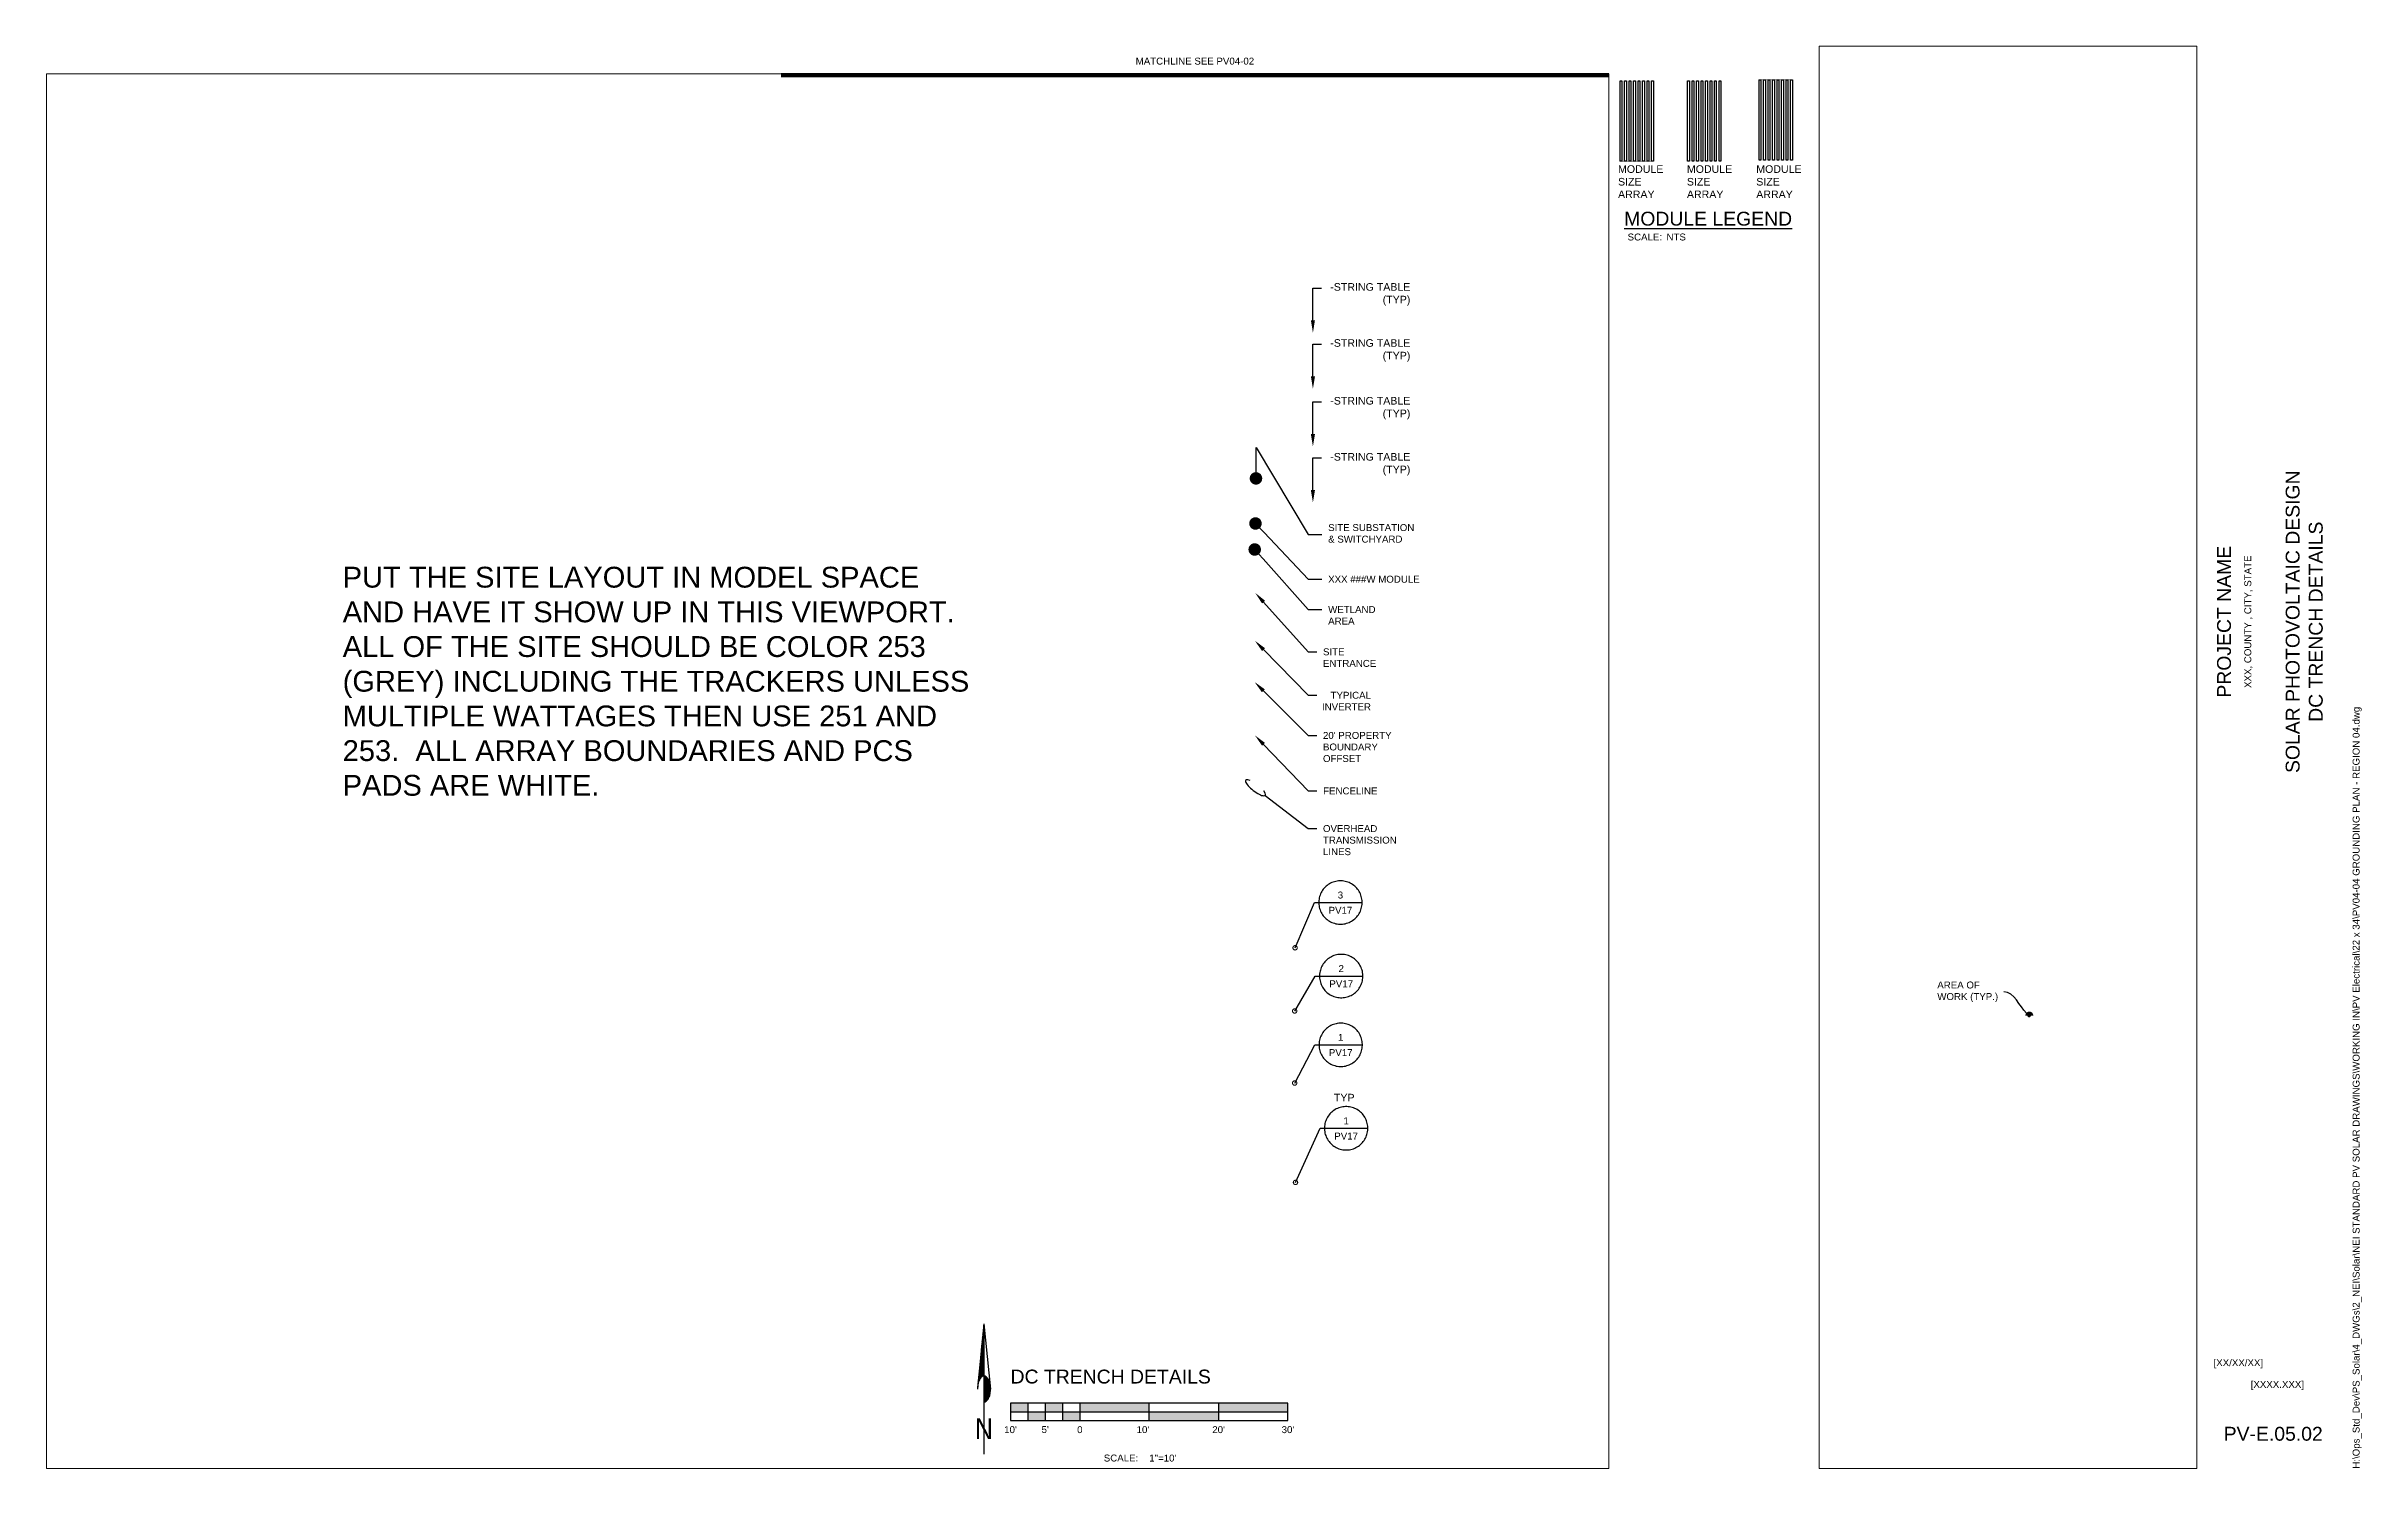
# Paper-space layout 'PV04-04 GROUNDING PLAN - REGION 04' of a CAD drawing. Header units: feet, sheet in inches. Extents: x 0 to 33.4, y 0 to 20.5.
import ezdxf
from ezdxf import colors
from ezdxf.entities.mleader import LeaderData, LeaderLine
from ezdxf.enums import TextEntityAlignment as Align
from ezdxf.math import Vec2, Vec3

# ---------------------------------------------------------------- set-up
doc = ezdxf.new("R2010")
doc.units = ezdxf.units.FT
doc.header["$MEASUREMENT"] = 0
doc.set_wipeout_variables(frame=1)
doc.linetypes.add('PHANTOM', pattern=[0.5, 0.25, -0.05, 0.05, -0.05, 0.05, -0.05])
for name, color, linetype in [('G-ANNO-TEXT', 1, 'Continuous'), ('G-ANNO-TEXT @ 1', 1, 'Continuous'), ('G-ANNO-TTBL', 1, 'Continuous'), ('G-MATC-LINE', 6, 'PHANTOM'), ('JINKO 535', 253, 'Continuous'), ('JINKO 540', 250, 'Continuous'), ('RISEN', 251, 'Continuous')]:
    doc.layers.add(name, color=color, linetype=linetype)
doc.layers.add('G-NPLT', color=67, linetype='Continuous', plot=False)
doc.layers.add('VP', color=31, linetype='Continuous', plot=False)
doc.styles.add('NEI-A', font='arial.ttf')
doc.styles.get("Standard").update_dxf_attribs({"font": 'arial.ttf'})

psp = doc.layouts.new('PV04-04 GROUNDING PLAN - REGION 04')

# ---------------------------------------------------------------- texts
at = {"layer": 'G-ANNO-TEXT', "insert": (16.56, 20.291), "char_height": 0.1, "attachment_point": 5, "style": 'NEI-A'}
psp.add_mtext_dynamic_manual_height_columns('MATCHLINE SEE PV04-02', width=3.13854, gutter_width=0.547, heights=[0], dxfattribs=at)
at = {"layer": 'G-ANNO-TEXT', "char_height": 0.1094, "width": 0.68412, "attachment_point": 4, "style": 'NEI-A'}
for insert in [(22.66, 18.553), (23.653, 18.553), (24.653, 18.553)]:
    psp.add_mtext('MODULE SIZE   ARRAY', dxfattribs=dict(at, insert=insert))
at = {"layer": 'G-ANNO-TTBL', "style": 'NEI-A'}
psp.add_text('XXX, COUNTY , CITY, STATE', height=0.1, rotation=90, dxfattribs=at).set_placement((31.748, 12.21), align=Align.MIDDLE)
at = {"layer": 'G-ANNO-TTBL', "char_height": 0.2, "attachment_point": 5, "rotation": 90, "style": 'NEI-A'}
for s, insert in [('SOLAR PHOTOVOLTAIC DESIGN\\PDC TRENCH DETAILS', (32.554, 12.21)), ('PROJECT NAME', (31.398, 12.21))]:
    psp.add_mtext_dynamic_manual_height_columns(s, width=7.8846, gutter_width=0.5, heights=[0], dxfattribs=dict(at, insert=insert))
at = {"layer": 'G-ANNO-TTBL', "style": 'NEI-A'}
for s, width, insert, char_height, attachment_point in [('[XX/XX/XX]', 0.85482, (31.246, 1.513), 0.1, 4), ('[XXXX.XXX]', 0.85482, (32.166, 1.2), 0.1, 5), ('PV-E.05.02', 1.7218, (32.106, 0.502), 0.2, 5)]:
    psp.add_mtext_dynamic_manual_height_columns(s, width=width, gutter_width=0.5, heights=[0], dxfattribs=dict(at, insert=insert, char_height=char_height, attachment_point=attachment_point))
at = {"layer": 'G-NPLT', "insert": (4.273, 13.002), "char_height": 0.3, "width": 9.17023, "attachment_point": 1, "style": 'NEI-A'}
psp.add_mtext('PUT THE SITE LAYOUT IN MODEL SPACE AND HAVE IT SHOW UP IN THIS VIEWPORT. ALL OF THE SITE SHOULD BE COLOR 253 (GREY) INCLUDING THE TRACKERS UNLESS MULTIPLE WATTAGES THEN USE 251 AND 253.  ALL ARRAY BOUNDARIES AND PCS PADS ARE WHITE. ', dxfattribs=at)
at = {"layer": 'G-NPLT', "insert": (33.251, 0), "char_height": 0.1, "width": 13.97168, "attachment_point": 1, "rotation": 90, "style": 'NEI-A'}
psp.add_mtext('H:\\\\Ops_Std_Dev\\\\PS_Solar\\\\4_DWGs\\\\2_NEI\\\\Solar\\\\NEI STANDARD PV SOLAR DRAWINGS\\\\WORKING IN\\\\PV Electrical\\\\22 x 34\\\\PV04-04 GROUNDING PLAN - REGION 04.dwg', dxfattribs=at)

# ---------------------------------------------------------------- blocks, each defined once
blk = doc.blocks.new('_Dot')
at = {"color": 0, "linetype": 'ByBlock', "lineweight": -2}
blk.add_line((-0.5, 0), (-1, 0), dxfattribs=at)
at = {"color": 0, "linetype": 'ByBlock', "const_width": 0.5}
blk.add_lwpolyline([(-0.25, 0, 1), (0.25, 0, 1)], format="xyb", close=True, dxfattribs=at)
blk = doc.blocks.new('Equipment Callout Arrowhead')
at = {"color": 0}
blk.add_ellipse((0, 0), major_axis=(0.99, 0), ratio=0.28679, start_param=-0.799881, end_param=3.941473, dxfattribs=at)
blk = doc.blocks.new('NEI-DETAILCALLOUT')
at = {"transparency": 16777216}
blk.add_wipeout([(-0.312, -0.01), (-0.311, -0.029), (-0.309, -0.049), (-0.305, -0.068), (-0.3, -0.087), (-0.294, -0.106), (-0.287, -0.124), (-0.279, -0.142), (-0.269, -0.159), (-0.259, -0.176), (-0.247, -0.192), (-0.235, -0.207), (-0.221, -0.221), (-0.207, -0.235), (-0.192, -0.247), (-0.176, -0.259), (-0.159, -0.269), (-0.142, -0.279), (-0.124, -0.287), (-0.106, -0.294), (-0.087, -0.3), (-0.068, -0.305), (-0.049, -0.309), (-0.029, -0.311), (-0.01, -0.312), (0.01, -0.312), (0.029, -0.311), (0.049, -0.309), (0.068, -0.305), (0.087, -0.3), (0.106, -0.294), (0.124, -0.287), (0.142, -0.279), (0.159, -0.269), (0.176, -0.259), (0.192, -0.247), (0.207, -0.235), (0.221, -0.221), (0.235, -0.207), (0.247, -0.192), (0.259, -0.176), (0.269, -0.159), (0.279, -0.142), (0.287, -0.124), (0.294, -0.106), (0.3, -0.087), (0.305, -0.068), (0.309, -0.049), (0.311, -0.029), (0.312, -0.01), (0.312, 0.01), (0.311, 0.029), (0.309, 0.049), (0.305, 0.068), (0.3, 0.087), (0.294, 0.106), (0.287, 0.124), (0.279, 0.142), (0.269, 0.159), (0.259, 0.176), (0.247, 0.192), (0.235, 0.207), (0.221, 0.221), (0.207, 0.235), (0.192, 0.247), (0.176, 0.259), (0.159, 0.269), (0.142, 0.279), (0.124, 0.287), (0.106, 0.294), (0.087, 0.3), (0.068, 0.305), (0.049, 0.309), (0.029, 0.311), (0.01, 0.312), (-0.01, 0.312), (-0.029, 0.311), (-0.049, 0.309), (-0.068, 0.305), (-0.087, 0.3), (-0.106, 0.294), (-0.124, 0.287), (-0.142, 0.279), (-0.159, 0.269), (-0.176, 0.259), (-0.192, 0.247), (-0.207, 0.235), (-0.221, 0.221), (-0.235, 0.207), (-0.247, 0.192), (-0.259, 0.176), (-0.269, 0.159), (-0.279, 0.142), (-0.287, 0.124), (-0.294, 0.106), (-0.3, 0.087), (-0.305, 0.068), (-0.309, 0.049), (-0.311, 0.029), (-0.312, 0.01)], dxfattribs=at)
blk.add_line((-0.312, 0), (0.312, 0), dxfattribs=at)
at = {"transparency": 16777216, "flags": 128}
blk.add_lwpolyline([(-0.312, -0.01), (-0.311, -0.029), (-0.309, -0.049), (-0.305, -0.068), (-0.3, -0.087), (-0.294, -0.106), (-0.287, -0.124), (-0.279, -0.142), (-0.269, -0.159), (-0.259, -0.176), (-0.247, -0.192), (-0.235, -0.207), (-0.221, -0.221), (-0.207, -0.235), (-0.192, -0.247), (-0.176, -0.259), (-0.159, -0.269), (-0.142, -0.279), (-0.124, -0.287), (-0.106, -0.294), (-0.087, -0.3), (-0.068, -0.305), (-0.049, -0.309), (-0.029, -0.311), (-0.01, -0.312), (0.01, -0.312), (0.029, -0.311), (0.049, -0.309), (0.068, -0.305), (0.087, -0.3), (0.106, -0.294), (0.124, -0.287), (0.142, -0.279), (0.159, -0.269), (0.176, -0.259), (0.192, -0.247), (0.207, -0.235), (0.221, -0.221), (0.235, -0.207), (0.247, -0.192), (0.259, -0.176), (0.269, -0.159), (0.279, -0.142), (0.287, -0.124), (0.294, -0.106), (0.3, -0.087), (0.305, -0.068), (0.309, -0.049), (0.311, -0.029), (0.312, -0.01), (0.312, 0.01), (0.311, 0.029), (0.309, 0.049), (0.305, 0.068), (0.3, 0.087), (0.294, 0.106), (0.287, 0.124), (0.279, 0.142), (0.269, 0.159), (0.259, 0.176), (0.247, 0.192), (0.235, 0.207), (0.221, 0.221), (0.207, 0.235), (0.192, 0.247), (0.176, 0.259), (0.159, 0.269), (0.142, 0.279), (0.124, 0.287), (0.106, 0.294), (0.087, 0.3), (0.068, 0.305), (0.049, 0.309), (0.029, 0.311), (0.01, 0.312), (-0.01, 0.312), (-0.029, 0.311), (-0.049, 0.309), (-0.068, 0.305), (-0.087, 0.3), (-0.106, 0.294), (-0.124, 0.287), (-0.142, 0.279), (-0.159, 0.269), (-0.176, 0.259), (-0.192, 0.247), (-0.207, 0.235), (-0.221, 0.221), (-0.235, 0.207), (-0.247, 0.192), (-0.259, 0.176), (-0.269, 0.159), (-0.279, 0.142), (-0.287, 0.124), (-0.294, 0.106), (-0.3, 0.087), (-0.305, 0.068), (-0.309, 0.049), (-0.311, 0.029), (-0.312, 0.01)], close=True, dxfattribs=at)
at = {"transparency": 16777216, "style": 'NEI-A'}
blk.add_attdef('VIEWNUMBER', text='', height=0.1, dxfattribs=at).set_placement((0, 0.028), align=Align.BOTTOM_CENTER)
blk.add_attdef('SHEETNUMBER', text='', height=0.1, dxfattribs=at).set_placement((0, -0.062), align=Align.TOP_CENTER)
blk = doc.blocks.new('_DotSmall')
at = {"color": 0, "linetype": 'ByBlock', "const_width": 0.5}
blk.add_lwpolyline([(-0.0625, 0, 1), (0.0625, 0, 1)], format="xyb", close=True, dxfattribs=at)
blk = doc.blocks.new('1P87@52DEG F TR ID3 PVBlock')
blk.add_lwpolyline([(-7.5, 5.6), (0, 5.6), (0, -327.7), (-7.5, -327.7)], close=True)
blk = doc.blocks.new('TITLE NAME')
at = {"style": 'NEI-A'}
blk.add_attdef('TITLE_NAME_001', (-0.03, 0.253), '', height=0.2, dxfattribs=at)
for tag, p in [('SCALE:', (0, 0)), ('1"_=_', (0.561, 0.002))]:
    blk.add_attdef(tag, text='', height=0.1, dxfattribs=at).set_placement(p, align=Align.BOTTOM_LEFT)
blk = doc.blocks.new('TITLE NAME W_O SCALE')
at = {"style": 'NEI-A'}
blk.add_attdef('TITLE_NAME_001', (-0.03, 0.263), '', height=0.25, dxfattribs=at)
for tag, p in [('SCALE:', (0, 0)), ('1"_=_', (0.561, 0.002))]:
    blk.add_attdef(tag, text='', height=0.109, dxfattribs=at).set_placement(p, align=Align.BOTTOM_LEFT)
blk = doc.blocks.new('SUB_BLOCK-SCALE_1')
h = blk.add_hatch(color=256)
h.dxf.hatch_style = 1
h.paths.add_polyline_path([(-2, 0.125), (-2, 0), (-1.75, 0), (-1.75, 0.125)])
h.paths.add_polyline_path([(-1.75, 0), (-1.75, -0.125), (-1.5, -0.125), (-1.5, 0)])
h.paths.add_polyline_path([(-1.25, 0.125), (-1.5, 0.125), (-1.5, 0), (-1.25, 0)])
h.paths.add_polyline_path([(-1.25, 0), (-1.25, -0.125), (-1, -0.125), (-1, 0)])
h.paths.add_polyline_path([(0, 0), (0, 0.125), (-1, 0.125), (-1, 0)])
h.paths.add_polyline_path([(1, -0.125), (1, 0), (0, 0), (0, -0.125)])
h.paths.add_polyline_path([(1, 0.125), (1, 0), (2, 0), (2, 0.125)])
for p, q in [((-2, 0), (2, 0)), ((-1.75, 0.125), (-1.75, -0.125)), ((-1.5, 0.125), (-1.5, -0.125)), ((-1.25, 0.125), (-1.25, -0.125)), ((-1, 0.125), (-1, -0.125)), ((0, -0.125), (0, 0.125))]:
    blk.add_line(p, q)
at = {"color": 0, "linetype": 'ByBlock', "lineweight": -2}
blk.add_line((1, 0.125), (1, -0.125), dxfattribs=at)
blk.add_lwpolyline([(-2, 0.125), (-2, -0.125), (2, -0.125), (2, 0.125)], close=True, dxfattribs=at)
at = {"insert": (-0.655, -0.667), "char_height": 0.1, "width": 0.4822, "attachment_point": 4, "style": 'NEI-A'}
blk.add_mtext('SCALE:', dxfattribs=at)
at = {"linetype": 'ByBlock', "lineweight": -2, "style": 'NEI-A', "flags": 8}
for tag, p in [('#1', (-2, -0.257)), ('#2', (-1.5, -0.257)), ('#3', (-1, -0.257)), ('#4', (0, -0.257)), ('#5', (1, -0.257)), ('#6', (2, -0.257))]:
    blk.add_attdef(tag, text='', height=0.1, dxfattribs=at).set_placement(p, align=Align.MIDDLE_CENTER)
blk.add_attdef('SCALE', text='', height=0.1, dxfattribs=at).set_placement((0, -0.667), align=Align.MIDDLE_LEFT)
blk = doc.blocks.new('*U14')
ref = blk.add_blockref('SUB_BLOCK-SCALE_1', (0, 0))
ref.add_attrib('#1', "10'", dxfattribs={"linetype": 'ByBlock', "lineweight": -2, "height": 0.1, "style": 'NEI-A', "flags": 8}).set_placement((-2, -0.257), align=Align.MIDDLE)
ref.add_attrib('#2', "5'", dxfattribs={"linetype": 'ByBlock', "lineweight": -2, "height": 0.1, "style": 'NEI-A', "flags": 8}).set_placement((-1.5, -0.257), align=Align.MIDDLE)
ref.add_attrib('#3', '0', dxfattribs={"linetype": 'ByBlock', "lineweight": -2, "height": 0.1, "style": 'NEI-A', "flags": 8}).set_placement((-1, -0.257), align=Align.MIDDLE)
ref.add_attrib('#4', "10'", dxfattribs={"linetype": 'ByBlock', "lineweight": -2, "height": 0.1, "style": 'NEI-A', "flags": 8}).set_placement((-0.091, -0.257), align=Align.MIDDLE)
ref.add_attrib('#5', "20'", dxfattribs={"linetype": 'ByBlock', "lineweight": -2, "height": 0.1, "style": 'NEI-A', "flags": 8}).set_placement((1, -0.257), align=Align.MIDDLE)
ref.add_attrib('#6', "30'", dxfattribs={"linetype": 'ByBlock', "lineweight": -2, "height": 0.1, "style": 'NEI-A', "flags": 8}).set_placement((2, -0.257), align=Align.MIDDLE)
ref.add_attrib('SCALE', '1"=10\'', dxfattribs={"linetype": 'ByBlock', "lineweight": -2, "height": 0.1, "style": 'NEI-A', "flags": 8}).set_placement((0, -0.667), align=Align.MIDDLE_LEFT)
blk = doc.blocks.new('NORTH ARROW VERTICAL')
h = blk.add_hatch()
h.set_pattern_fill('ANSI31', color=0, scale=0.01, style=0)
h.paths.add_polyline_path([(-0.029, 0.337, -0.067391), (-0.022, 0.357, -0.104279), (-0.011, 0.371, -0.174286), (0, 0.375), (0, 0.625)])
h.paths.add_polyline_path([(0.031, 0.312), (0.029, 0.337, 0.067391), (0.022, 0.357, 0.104279), (0.011, 0.371, 0.174286), (0, 0.375), (0, 0.25, 0.174286), (0.011, 0.254, 0.104279), (0.022, 0.268, 0.065115), (0.029, 0.287, 0.051264)])
at = {"color": 0}
for p, q in [((0, 0.625), (-0.031, 0.312)), ((0, 0.625), (0.031, 0.312)), ((0, 0.625), (0, 0.375)), ((0, 0.375), (0, 0.25)), ((0, 0.25), (0, 0))]:
    blk.add_line(p, q, dxfattribs=at)
for points in [[(0, 0.375, 0.174286), (-0.011, 0.371, 0.104279), (-0.022, 0.357, 0.065115), (-0.029, 0.338, 0.051264), (-0.031, 0.312, 0.051264)], [(0.031, 0.312, 0.051264), (0.029, 0.338, 0.065115), (0.022, 0.357, 0.104279), (0.011, 0.371, 0.174286), (0, 0.375, 0.174286)], [(0, 0.25, 0.174286), (0.011, 0.254, 0.104279), (0.022, 0.268, 0.065115), (0.029, 0.287, 0.051264), (0.031, 0.312, 0.051264)]]:
    blk.add_lwpolyline(points, format="xyb", dxfattribs=at)
at = {"color": 0, "style": 'NEI-A', "width": 0.85}
blk.add_text('N', height=0.1, dxfattribs=at).set_placement((0, 0.122), align=Align.MIDDLE)

# ---------------------------------------------------------------- linework, layer by layer
at = {"layer": 'G-ANNO-TEXT', "const_width": 0.0025}
for points in [[(22.687, 20.009), (23.173, 20.009), (23.173, 18.844), (22.687, 18.844)], [(23.659, 20.01), (24.146, 20.01), (24.146, 18.846), (23.659, 18.846)], [(24.691, 20.026), (25.178, 20.026), (25.178, 18.861), (24.691, 18.861)]]:
    psp.add_lwpolyline(points, close=True, dxfattribs=at)
at = {"layer": 'G-MATC-LINE', "const_width": 0.0625}
psp.add_lwpolyline([(22.53, 20.091), (10.591, 20.091)], dxfattribs=at)

# ---------------------------------------------------------------- block references
at = {"layer": 'G-ANNO-TEXT @ 1'}
ref = psp.add_blockref('TITLE NAME', (22.798, 17.611), dxfattribs=at)
ref.add_attrib('TITLE_NAME_001', '%%UMODULE LEGEND', (22.748, 17.92), dxfattribs={"layer": '0', "height": 0.2, "style": 'NEI-A'})
ref.add_attrib('SCALE:', 'SCALE:', dxfattribs={"layer": '0', "height": 0.1, "style": 'NEI-A'}).set_placement((22.798, 17.676), align=Align.BOTTOM_LEFT)
ref.add_attrib('1"_=_', 'NTS', dxfattribs={"layer": '0', "height": 0.1, "style": 'NEI-A'}).set_placement((23.359, 17.676), align=Align.BOTTOM_LEFT)
at = {"layer": 'JINKO 535', "xscale": 0.003472222222222222, "yscale": 0.003472222222222222, "zscale": 0.003472222222222222}
for p in [(23.689, 19.988), (23.754, 19.988), (23.818, 19.988), (23.883, 19.988), (23.948, 19.988), (24.013, 19.988), (24.077, 19.988), (24.142, 19.988)]:
    psp.add_blockref('1P87@52DEG F TR ID3 PVBlock', p, dxfattribs=at)
at = {"layer": 'JINKO 540', "xscale": 0.003472222222222222, "yscale": 0.003472222222222222, "zscale": 0.003472222222222222}
for p in [(24.721, 20.003), (24.785, 20.003), (24.85, 20.003), (24.915, 20.003), (24.98, 20.003), (25.044, 20.003), (25.109, 20.003), (25.174, 20.003)]:
    psp.add_blockref('1P87@52DEG F TR ID3 PVBlock', p, dxfattribs=at)
at = {"layer": 'RISEN', "xscale": 0.003472222222222222, "yscale": 0.003472222222222222, "zscale": 0.003472222222222222}
for p in [(22.716, 19.986), (22.781, 19.986), (22.846, 19.986), (22.911, 19.986), (22.975, 19.986), (23.04, 19.986), (23.105, 19.986), (23.17, 19.986)]:
    psp.add_blockref('1P87@52DEG F TR ID3 PVBlock', p, dxfattribs=at)

psp.set_redraw_order([(e.dxf.handle, doc.entitydb.next_handle()) for e in psp.query("TEXT MTEXT ATTDEF DIMENSION ARC_DIMENSION")])  # texts and dimensions are drawn at this point

# ---------------------------------------------------------------- leaders
at = {"layer": 'G-ANNO-TEXT'}
ml = psp.add_multileader_mtext('Standard', dxfattribs=at)
ml.set_content('WETLAND AREA', color=256, style='NEI-A')
ml.set_leader_properties()
ml.set_arrow_properties(name='DOT')
ml.build(insert=Vec2(0, 0))
ml.multileader.update_dxf_attribs({"dogleg_length": 0.2, "arrow_head_size": 0.18})
ctx = ml.context
ctx.base_point, ctx.char_height, ctx.arrow_head_size, ctx.landing_gap_size, ctx.plane_origin = Vec3(18.391, 12.386), 0.1, 0.18, 0.09, Vec3(-20.951, -43.723)
notes = []
notes.append((ctx, [(0, (1, 1, 0), (18.191, 12.386), (1, 0), 0.2, [(0, [(17.422, 13.251)], 0, [])])]))
ctx.mtext.insert, ctx.mtext.width, ctx.mtext.flow_direction = Vec3(18.481, 12.436), 0.45573, 5
ctx.mtext.has_bg_fill, ctx.mtext.bg_color, ctx.mtext.bg_scale_factor, ctx.mtext.bg_transparency, ctx.mtext.use_window_bg_color = 1, -1027028792, 1.5, 0, 1
ml = psp.add_multileader_mtext('Standard', dxfattribs=at)
ml.set_content('\\pxsm1;TYPICAL INVERTER', color=256, style='NEI-A')
ml.set_leader_properties()
ml.build(insert=Vec2(0, 0))
ml.multileader.update_dxf_attribs({"dogleg_length": 0.125, "arrow_head_size": 0.18})
ctx = ml.context
ctx.base_point, ctx.char_height, ctx.arrow_head_size, ctx.landing_gap_size, ctx.plane_origin = Vec3(18.316, 11.15), 0.1, 0.18, 0.09, Vec3(21.561, 19.417)
ctx.text_align_type = 2
notes.append((ctx, [(0, (1, 1, 0), (18.191, 11.15), (1, 0), 0.125, [(1, [(17.424, 11.936)], 0, [])])]))
ctx.mtext.insert, ctx.mtext.width, ctx.mtext.alignment, ctx.mtext.flow_direction = Vec3(19.098, 11.2), 0.86607, 3, 5
ml = psp.add_multileader_mtext('Standard', dxfattribs=at)
ml.set_content("\\pxsm1,ql;20' PROPERTY BOUNDARY\\POFFSET", color=256, style='NEI-A')
ml.set_leader_properties()
ml.build(insert=Vec2(0, 0))
ml.multileader.update_dxf_attribs({"dogleg_length": 0.125, "arrow_head_size": 0.18})
ctx = ml.context
ctx.base_point, ctx.char_height, ctx.arrow_head_size, ctx.landing_gap_size, ctx.plane_origin = Vec3(18.316, 10.57), 0.1, 0.18, 0.09, Vec3(14.174, 18.985)
notes.append((ctx, [(1, (1, 1, 0), (18.191, 10.57), (1, 0), 0.125, [(1, [(17.42, 11.341)], 0, [])])]))
ctx.mtext.insert, ctx.mtext.width, ctx.mtext.flow_direction = Vec3(18.406, 10.621), 1.08226, 5
ml = psp.add_multileader_mtext('Standard', dxfattribs=at)
ml.set_content('\\pxsm1;FENCELINE', color=256, style='NEI-A')
ml.set_leader_properties()
ml.build(insert=Vec2(0, 0))
ml.multileader.update_dxf_attribs({"dogleg_length": 0.125, "arrow_head_size": 0.18})
ctx = ml.context
ctx.base_point, ctx.char_height, ctx.arrow_head_size, ctx.landing_gap_size, ctx.plane_origin = Vec3(18.318, 9.77), 0.1, 0.18, 0.09, Vec3(15.716, 17.201)
notes.append((ctx, [(1, (1, 1, 0), (18.193, 9.77), (1, 0), 0.125, [(1, [(17.425, 10.572)], 0, [])])]))
ctx.mtext.insert, ctx.mtext.width, ctx.mtext.flow_direction = Vec3(18.408, 9.821), 0.86607, 5
ml = psp.add_multileader_mtext('Standard', dxfattribs=at)
ml.set_content('OVERHEAD TRANSMISSION LINES', color=256, style='NEI-A')
ml.set_leader_properties()
ml.set_arrow_properties(name='Equipment Callout Arrowhead')
ml.build(insert=Vec2(0, 0))
ml.multileader.update_dxf_attribs({"dogleg_length": 0.125, "arrow_head_size": 0.18})
ctx = ml.context
ctx.base_point, ctx.char_height, ctx.arrow_head_size, ctx.landing_gap_size, ctx.plane_origin = Vec3(18.316, 9.227), 0.1, 0.18, 0.09, Vec3(16.125, 7.986)
notes.append((ctx, [(0, (1, 1, 0), (18.191, 9.227), (1, 0), 0.125, [(0, [(17.433, 9.817)], 0, [])])]))
ctx.mtext.insert, ctx.mtext.width, ctx.mtext.flow_direction = Vec3(18.406, 9.278), 0.89473, 5
ml = psp.add_multileader_block('Standard', dxfattribs=at)
ml.set_content('NEI-DETAILCALLOUT', color=256)
ml.set_attribute('VIEWNUMBER', '3', width=0)
ml.set_attribute('SHEETNUMBER', 'PV17', width=0)
ml.set_leader_properties(color=256, linetype='ByLayer', lineweight=-1)
ml.set_arrow_properties(name='DOTSMALL')
ml.build(insert=Vec2(0, 0))
ml.multileader.update_dxf_attribs({"text_right_attachment_type": 6, "dogleg_length": 0.0625, "arrow_head_size": 0.125})
ctx = ml.context
ctx.base_point, ctx.char_height, ctx.arrow_head_size, ctx.landing_gap_size, ctx.plane_origin = Vec3(18.346, 8.162), 0.1, 0.125, 0.09, Vec3(20.128, 7.363)
ctx.right_attachment = 6
notes.append((ctx, [(0, (1, 1, 0), (18.283, 8.162), (1, 0), 0.0625, [(0, [(18.004, 7.509)], 0, [])])]))
ctx.block.insert = Vec3(18.658, 8.162)
ml = psp.add_multileader_block('Standard', dxfattribs=at)
ml.set_content('NEI-DETAILCALLOUT', color=256)
ml.set_attribute('VIEWNUMBER', '2', width=0)
ml.set_attribute('SHEETNUMBER', 'PV17', width=0)
ml.set_leader_properties(color=256, linetype='ByLayer', lineweight=-1)
ml.set_arrow_properties(name='DOTSMALL')
ml.build(insert=Vec2(0, 0))
ml.multileader.update_dxf_attribs({"text_right_attachment_type": 6, "dogleg_length": 0.0625, "arrow_head_size": 0.125})
ctx = ml.context
ctx.base_point, ctx.char_height, ctx.arrow_head_size, ctx.landing_gap_size, ctx.plane_origin = Vec3(18.356, 7.102), 0.1, 0.125, 0.09, Vec3(19.539, 5.753)
ctx.right_attachment = 6
notes.append((ctx, [(0, (1, 1, 0), (18.294, 7.102), (1, 0), 0.0625, [(0, [(17.998, 6.598)], 0, [])])]))
ctx.block.insert = Vec3(18.669, 7.102)
ml = psp.add_multileader_mtext('Standard', dxfattribs=at)
ml.set_content('AREA OF WORK (TYP.)', color=256, style='NEI-A')
ml.set_leader_properties()
ml.set_arrow_properties(name='DOT')
ml.build(insert=Vec2(0, 0))
ml.multileader.update_dxf_attribs({"leader_type": 2, "text_right_attachment_type": 2, "dogleg_length": 0.1, "arrow_head_size": 0.05})
ctx = ml.context
ctx.base_point, ctx.char_height, ctx.arrow_head_size, ctx.landing_gap_size, ctx.plane_origin = Vec3(27.173, 6.958), 0.10005, 0.05, 0.09, Vec3(20.79, 5.607)
ctx.right_attachment = 2
notes.append((ctx, [(1, (1, 1, 0), (28.324, 6.873), (-1, 0), 0.1, [(1, [(28.587, 6.531)], 0, [])])]))
ctx.mtext.insert, ctx.mtext.width, ctx.mtext.flow_direction = Vec3(27.263, 7.023), 0.97803, 5
ctx.mtext.has_bg_fill, ctx.mtext.bg_color, ctx.mtext.bg_scale_factor, ctx.mtext.bg_transparency, ctx.mtext.use_window_bg_color = 1, -1027028792, 1.5, 0, 1
ml = psp.add_multileader_block('Standard', dxfattribs=at)
ml.set_content('NEI-DETAILCALLOUT', color=256)
ml.set_attribute('VIEWNUMBER', '1', width=0)
ml.set_attribute('SHEETNUMBER', 'PV17', width=0)
ml.set_leader_properties(color=256, linetype='ByLayer', lineweight=-1)
ml.set_arrow_properties(name='DOTSMALL')
ml.build(insert=Vec2(0, 0))
ml.multileader.update_dxf_attribs({"text_right_attachment_type": 6, "dogleg_length": 0.0625, "arrow_head_size": 0.125})
ctx = ml.context
ctx.base_point, ctx.char_height, ctx.arrow_head_size, ctx.landing_gap_size, ctx.plane_origin = Vec3(18.349, 6.11), 0.1, 0.125, 0.09, Vec3(19.106, 4.505)
ctx.right_attachment = 6
notes.append((ctx, [(0, (1, 1, 0), (18.287, 6.11), (1, 0), 0.0625, [(0, [(17.998, 5.559)], 0, [])])]))
ctx.block.insert = Vec3(18.662, 6.11)
ml = psp.add_multileader_block('Standard', dxfattribs=at)
ml.set_content('NEI-DETAILCALLOUT', color=256)
ml.set_attribute('VIEWNUMBER', '1', width=0)
ml.set_attribute('SHEETNUMBER', 'PV17', width=0)
ml.set_leader_properties(color=256, linetype='ByLayer', lineweight=-1)
ml.set_arrow_properties(name='DOTSMALL')
ml.build(insert=Vec2(0, 0))
ml.multileader.update_dxf_attribs({"text_right_attachment_type": 6, "dogleg_length": 0.0625, "arrow_head_size": 0.125})
ctx = ml.context
ctx.base_point, ctx.char_height, ctx.arrow_head_size, ctx.landing_gap_size, ctx.plane_origin = Vec3(18.427, 4.907), 0.1, 0.125, 0.09, Vec3(17.436, 3.318)
ctx.right_attachment = 6
notes.append((ctx, [(0, (1, 1, 0), (18.365, 4.907), (1, 0), 0.0625, [(0, [(18.01, 4.127)], 0, [])])]))
ctx.block.insert = Vec3(18.74, 4.907)
for ctx, leaders in notes:
    for number, flags, end, landing, length, lines in leaders:
        leader = LeaderData()
        leader.index, (leader.has_last_leader_line, leader.has_dogleg_vector, leader.attachment_direction) = number, flags
        leader.last_leader_point, leader.dogleg_vector, leader.dogleg_length = Vec3(end), Vec3(landing), length
        for number, points, colour, breaks in lines:
            line = LeaderLine()
            line.index, line.vertices, line.color, line.breaks = number, Vec3.list(points), colors.encode_raw_color(colour), breaks
            leader.lines.append(line)
        ctx.leaders.append(leader)

# ---------------------------------------------------------------- next in the draw order: linework, layer by layer
at = {"layer": 'G-ANNO-TEXT', "flags": 128}
psp.add_lwpolyline([(28.623, 6.532, 0.0483, 0.0483, 1), (28.557, 6.532, 0, 0, 0)], format="xyseb", dxfattribs=at)

# ---------------------------------------------------------------- next in the draw order: leaders
at = {"layer": 'G-ANNO-TEXT'}
ml = psp.add_multileader_mtext('Standard', dxfattribs=at)
ml.set_content('XXX ###W MODULE', color=256, style='NEI-A')
ml.set_leader_properties()
ml.set_arrow_properties(name='DOT')
ml.build(insert=Vec2(0, 0))
ml.multileader.update_dxf_attribs({"text_left_attachment_type": 2, "text_right_attachment_type": 3, "dogleg_length": 0.2, "arrow_head_size": 0.18})
ctx = ml.context
ctx.base_point, ctx.char_height, ctx.arrow_head_size, ctx.landing_gap_size, ctx.plane_origin = Vec3(18.391, 12.821), 0.1, 0.18, 0.09, Vec3(22.421, 13.126)
ctx.left_attachment, ctx.right_attachment = 2, 3
notes = []
notes.append((ctx, [(1, (1, 1, 0), (18.191, 12.821), (1, 0), 0.2, [(3, [(17.433, 13.626)], 0, [])])]))
ctx.mtext.insert, ctx.mtext.width, ctx.mtext.flow_direction = Vec3(18.481, 12.873), 1.58098, 5
ctx.mtext.has_bg_fill, ctx.mtext.bg_color, ctx.mtext.bg_scale_factor, ctx.mtext.bg_transparency, ctx.mtext.use_window_bg_color = 1, -1027028792, 1.5, 0, 1
ml = psp.add_multileader_mtext('Standard', dxfattribs=at)
ml.set_content('TYP', color=256, style='NEI-A')
ml.set_leader_properties()
ml.build(insert=Vec2(0, 0))
ml.multileader.update_dxf_attribs({"dogleg_length": 0.2, "arrow_head_size": 0.18})
ctx = ml.context
ctx.base_point, ctx.char_height, ctx.arrow_head_size, ctx.landing_gap_size, ctx.plane_origin = Vec3(18.484, 5.349), 0.1094, 0.18, 0.09, Vec3(-19.241, -51.656)
ctx.text_align_type = 2
notes.append((ctx, [(0, (0, 0, 0), (0, 0), (1, 0), 1, [])]))
ctx.mtext.insert, ctx.mtext.width, ctx.mtext.alignment, ctx.mtext.flow_direction = Vec3(18.861, 5.404), 0.29168, 3, 5
ctx.mtext.has_bg_fill, ctx.mtext.bg_color, ctx.mtext.bg_scale_factor, ctx.mtext.bg_transparency, ctx.mtext.use_window_bg_color = 1, -1027028792, 1.5, 0, 1
for ctx, leaders in notes:
    for number, flags, end, landing, length, lines in leaders:
        leader = LeaderData()
        leader.index, (leader.has_last_leader_line, leader.has_dogleg_vector, leader.attachment_direction) = number, flags
        leader.last_leader_point, leader.dogleg_vector, leader.dogleg_length = Vec3(end), Vec3(landing), length
        for number, points, colour, breaks in lines:
            line = LeaderLine()
            line.index, line.vertices, line.color, line.breaks = number, Vec3.list(points), colors.encode_raw_color(colour), breaks
            leader.lines.append(line)
        ctx.leaders.append(leader)

# ---------------------------------------------------------------- next in the draw order: viewports
at = {"layer": 'VP'}
psp.add_viewport(center=(28.283, 10.253), size=(5.444, 20.505), view_center_point=(46.375, 6.424), view_height=20.714, dxfattribs=at)

# ---------------------------------------------------------------- next in the draw order: block references
at = {"layer": 'G-ANNO-TEXT', "xscale": 3, "yscale": 3, "zscale": 3}
psp.add_blockref('NORTH ARROW VERTICAL', (13.518, 0.211), dxfattribs=at)
at = {"layer": 'G-ANNO-TEXT'}
psp.add_blockref('*U14', (15.901, 0.82), dxfattribs=at)
at = {"layer": 'G-ANNO-TEXT @ 1'}
ref = psp.add_blockref('TITLE NAME W_O SCALE', (12.992, 1.717), dxfattribs=at)
ref.add_attrib('TITLE_NAME_001', 'DC TRENCH DETAILS', (13.902, 1.228), dxfattribs={"layer": '0', "height": 0.2, "style": 'NEI-A'})

# ---------------------------------------------------------------- next in the draw order: leaders
at = {"layer": 'G-ANNO-TEXT'}
ml = psp.add_multileader_mtext('Standard', dxfattribs=at)
ml.set_content('\\pxsm1;SITE SUBSTATION \\P& SWITCHYARD', color=256, style='NEI-A')
ml.set_leader_properties()
ml.set_arrow_properties(name='DOT')
ml.build(insert=Vec2(0, 0))
ml.multileader.update_dxf_attribs({"text_left_attachment_type": 2, "text_right_attachment_type": 2, "dogleg_length": 0.2, "arrow_head_size": 0.18})
ctx = ml.context
ctx.base_point, ctx.char_height, ctx.arrow_head_size, ctx.landing_gap_size, ctx.plane_origin = Vec3(18.391, 13.465), 0.1, 0.18, 0.09, Vec3(10.18, 21.783)
ctx.left_attachment, ctx.right_attachment = 2, 2
notes = []
notes.append((ctx, [(1, (1, 1, 0), (18.191, 13.465), (1, 0), 0.2, [(0, [(17.44, 14.276), (17.444, 14.722)], 0, [])])]))
ctx.mtext.insert, ctx.mtext.width, ctx.mtext.flow_direction = Vec3(18.481, 13.617), 1.34796, 5
ctx.mtext.has_bg_fill, ctx.mtext.bg_color, ctx.mtext.bg_scale_factor, ctx.mtext.bg_transparency, ctx.mtext.use_window_bg_color = 1, -1027028792, 1.5, 0, 1
ml = psp.add_multileader_mtext('Standard', dxfattribs=at)
ml.set_content('SITE\\PENTRANCE', color=256, style='NEI-A')
ml.set_leader_properties()
ml.build(insert=Vec2(0, 0))
ml.multileader.update_dxf_attribs({"dogleg_length": 0.125, "arrow_head_size": 0.18})
ctx = ml.context
ctx.base_point, ctx.char_height, ctx.arrow_head_size, ctx.landing_gap_size, ctx.plane_origin = Vec3(18.316, 11.776), 0.1, 0.18, 0.09, Vec3(-17.647, -43.062)
notes.append((ctx, [(0, (1, 1, 0), (18.191, 11.776), (1, 0), 0.125, [(3, [(17.43, 12.626)], 0, [])])]))
ctx.mtext.insert, ctx.mtext.width, ctx.mtext.flow_direction = Vec3(18.406, 11.826), 0.8654, 5
for ctx, leaders in notes:
    for number, flags, end, landing, length, lines in leaders:
        leader = LeaderData()
        leader.index, (leader.has_last_leader_line, leader.has_dogleg_vector, leader.attachment_direction) = number, flags
        leader.last_leader_point, leader.dogleg_vector, leader.dogleg_length = Vec3(end), Vec3(landing), length
        for number, points, colour, breaks in lines:
            line = LeaderLine()
            line.index, line.vertices, line.color, line.breaks = number, Vec3.list(points), colors.encode_raw_color(colour), breaks
            leader.lines.append(line)
        ctx.leaders.append(leader)

# ---------------------------------------------------------------- next in the draw order: viewports
at = {"layer": 'VP'}
vp = psp.add_viewport(center=(11.267, 10.057), size=(22.525, 20.10499), view_center_point=(2408331.333, 1594431.331), view_height=42081.45343, status=3, dxfattribs=at)
vp.frozen_layers = ['G-ANNO-TEXT @ 1']

# ---------------------------------------------------------------- next in the draw order: leaders
at = {"layer": 'G-ANNO-TEXT'}
ml = psp.add_multileader_mtext('Standard', dxfattribs=at)
ml.set_content('\\pxqr;\xa0-STRING TABLE\\P(TYP) ', color=256, style='NEI-A')
ml.set_leader_properties()
ml.build(insert=Vec2(0, 0))
ml.multileader.update_dxf_attribs({"dogleg_length": 0.125, "arrow_head_size": 0.18})
ctx = ml.context
ctx.base_point, ctx.char_height, ctx.arrow_head_size, ctx.landing_gap_size, ctx.plane_origin = Vec3(18.387, 17.02), 0.1094, 0.18, 0.09, Vec3(23.525, 17.139)
ctx.text_align_type = 2
notes = []
notes.append((ctx, [(1, (1, 1, 0), (18.262, 17.02), (1, 0), 0.125, [(0, [(18.261, 16.376)], 0, [])])]))
ctx.mtext.insert, ctx.mtext.width, ctx.mtext.defined_height, ctx.mtext.alignment, ctx.mtext.flow_direction = Vec3(19.666, 17.091), 1.42086, 0.506, 3, 5
ctx.mtext.has_bg_fill, ctx.mtext.bg_color, ctx.mtext.bg_scale_factor, ctx.mtext.bg_transparency, ctx.mtext.use_window_bg_color = 1, -1027028792, 1.5, 0, 1
for ctx, leaders in notes:
    for number, flags, end, landing, length, lines in leaders:
        leader = LeaderData()
        leader.index, (leader.has_last_leader_line, leader.has_dogleg_vector, leader.attachment_direction) = number, flags
        leader.last_leader_point, leader.dogleg_vector, leader.dogleg_length = Vec3(end), Vec3(landing), length
        for number, points, colour, breaks in lines:
            line = LeaderLine()
            line.index, line.vertices, line.color, line.breaks = number, Vec3.list(points), colors.encode_raw_color(colour), breaks
            leader.lines.append(line)
        ctx.leaders.append(leader)

# ---------------------------------------------------------------- next in the draw order: leaders
ml = psp.add_multileader_mtext('Standard', dxfattribs=at)
ml.set_content('\\pxqr;\xa0-STRING TABLE\\P(TYP) ', color=256, style='NEI-A')
ml.set_leader_properties()
ml.build(insert=Vec2(0, 0))
ml.multileader.update_dxf_attribs({"dogleg_length": 0.125, "arrow_head_size": 0.18})
ctx = ml.context
ctx.base_point, ctx.char_height, ctx.arrow_head_size, ctx.landing_gap_size, ctx.plane_origin = Vec3(18.387, 16.212), 0.1094, 0.18, 0.09, Vec3(23.525, 16.331)
ctx.text_align_type = 2
notes = []
notes.append((ctx, [(1, (1, 1, 0), (18.262, 16.212), (1, 0), 0.125, [(0, [(18.261, 15.568)], 0, [])])]))
ctx.mtext.insert, ctx.mtext.width, ctx.mtext.defined_height, ctx.mtext.alignment, ctx.mtext.flow_direction = Vec3(19.666, 16.283), 1.42086, 0.506, 3, 5
ctx.mtext.has_bg_fill, ctx.mtext.bg_color, ctx.mtext.bg_scale_factor, ctx.mtext.bg_transparency, ctx.mtext.use_window_bg_color = 1, -1027028792, 1.5, 0, 1
for ctx, leaders in notes:
    for number, flags, end, landing, length, lines in leaders:
        leader = LeaderData()
        leader.index, (leader.has_last_leader_line, leader.has_dogleg_vector, leader.attachment_direction) = number, flags
        leader.last_leader_point, leader.dogleg_vector, leader.dogleg_length = Vec3(end), Vec3(landing), length
        for number, points, colour, breaks in lines:
            line = LeaderLine()
            line.index, line.vertices, line.color, line.breaks = number, Vec3.list(points), colors.encode_raw_color(colour), breaks
            leader.lines.append(line)
        ctx.leaders.append(leader)

# ---------------------------------------------------------------- next in the draw order: leaders
ml = psp.add_multileader_mtext('Standard', dxfattribs=at)
ml.set_content('\\pxqr;\xa0-STRING TABLE\\P(TYP) ', color=256, style='NEI-A')
ml.set_leader_properties()
ml.build(insert=Vec2(0, 0))
ml.multileader.update_dxf_attribs({"dogleg_length": 0.125, "arrow_head_size": 0.18})
ctx = ml.context
ctx.base_point, ctx.char_height, ctx.arrow_head_size, ctx.landing_gap_size, ctx.plane_origin = Vec3(18.387, 15.379), 0.1094, 0.18, 0.09, Vec3(23.525, 15.498)
ctx.text_align_type = 2
notes = []
notes.append((ctx, [(1, (1, 1, 0), (18.262, 15.379), (1, 0), 0.125, [(0, [(18.261, 14.735)], 0, [])])]))
ctx.mtext.insert, ctx.mtext.width, ctx.mtext.defined_height, ctx.mtext.alignment, ctx.mtext.flow_direction = Vec3(19.666, 15.45), 1.42086, 0.506, 3, 5
ctx.mtext.has_bg_fill, ctx.mtext.bg_color, ctx.mtext.bg_scale_factor, ctx.mtext.bg_transparency, ctx.mtext.use_window_bg_color = 1, -1027028792, 1.5, 0, 1
for ctx, leaders in notes:
    for number, flags, end, landing, length, lines in leaders:
        leader = LeaderData()
        leader.index, (leader.has_last_leader_line, leader.has_dogleg_vector, leader.attachment_direction) = number, flags
        leader.last_leader_point, leader.dogleg_vector, leader.dogleg_length = Vec3(end), Vec3(landing), length
        for number, points, colour, breaks in lines:
            line = LeaderLine()
            line.index, line.vertices, line.color, line.breaks = number, Vec3.list(points), colors.encode_raw_color(colour), breaks
            leader.lines.append(line)
        ctx.leaders.append(leader)

# ---------------------------------------------------------------- next in the draw order: leaders
ml = psp.add_multileader_mtext('Standard', dxfattribs=at)
ml.set_content('\\pxqr;\xa0-STRING TABLE\\P(TYP) ', color=256, style='NEI-A')
ml.set_leader_properties()
ml.build(insert=Vec2(0, 0))
ml.multileader.update_dxf_attribs({"dogleg_length": 0.125, "arrow_head_size": 0.18})
ctx = ml.context
ctx.base_point, ctx.char_height, ctx.arrow_head_size, ctx.landing_gap_size, ctx.plane_origin = Vec3(18.387, 14.572), 0.1094, 0.18, 0.09, Vec3(23.525, 14.69)
ctx.text_align_type = 2
notes = []
notes.append((ctx, [(1, (1, 1, 0), (18.262, 14.572), (1, 0), 0.125, [(0, [(18.261, 13.927)], 0, [])])]))
ctx.mtext.insert, ctx.mtext.width, ctx.mtext.defined_height, ctx.mtext.alignment, ctx.mtext.flow_direction = Vec3(19.666, 14.642), 1.42086, 0.506, 3, 5
ctx.mtext.has_bg_fill, ctx.mtext.bg_color, ctx.mtext.bg_scale_factor, ctx.mtext.bg_transparency, ctx.mtext.use_window_bg_color = 1, -1027028792, 1.5, 0, 1
for ctx, leaders in notes:
    for number, flags, end, landing, length, lines in leaders:
        leader = LeaderData()
        leader.index, (leader.has_last_leader_line, leader.has_dogleg_vector, leader.attachment_direction) = number, flags
        leader.last_leader_point, leader.dogleg_vector, leader.dogleg_length = Vec3(end), Vec3(landing), length
        for number, points, colour, breaks in lines:
            line = LeaderLine()
            line.index, line.vertices, line.color, line.breaks = number, Vec3.list(points), colors.encode_raw_color(colour), breaks
            leader.lines.append(line)
        ctx.leaders.append(leader)

doc.saveas('drawing.dxf')
